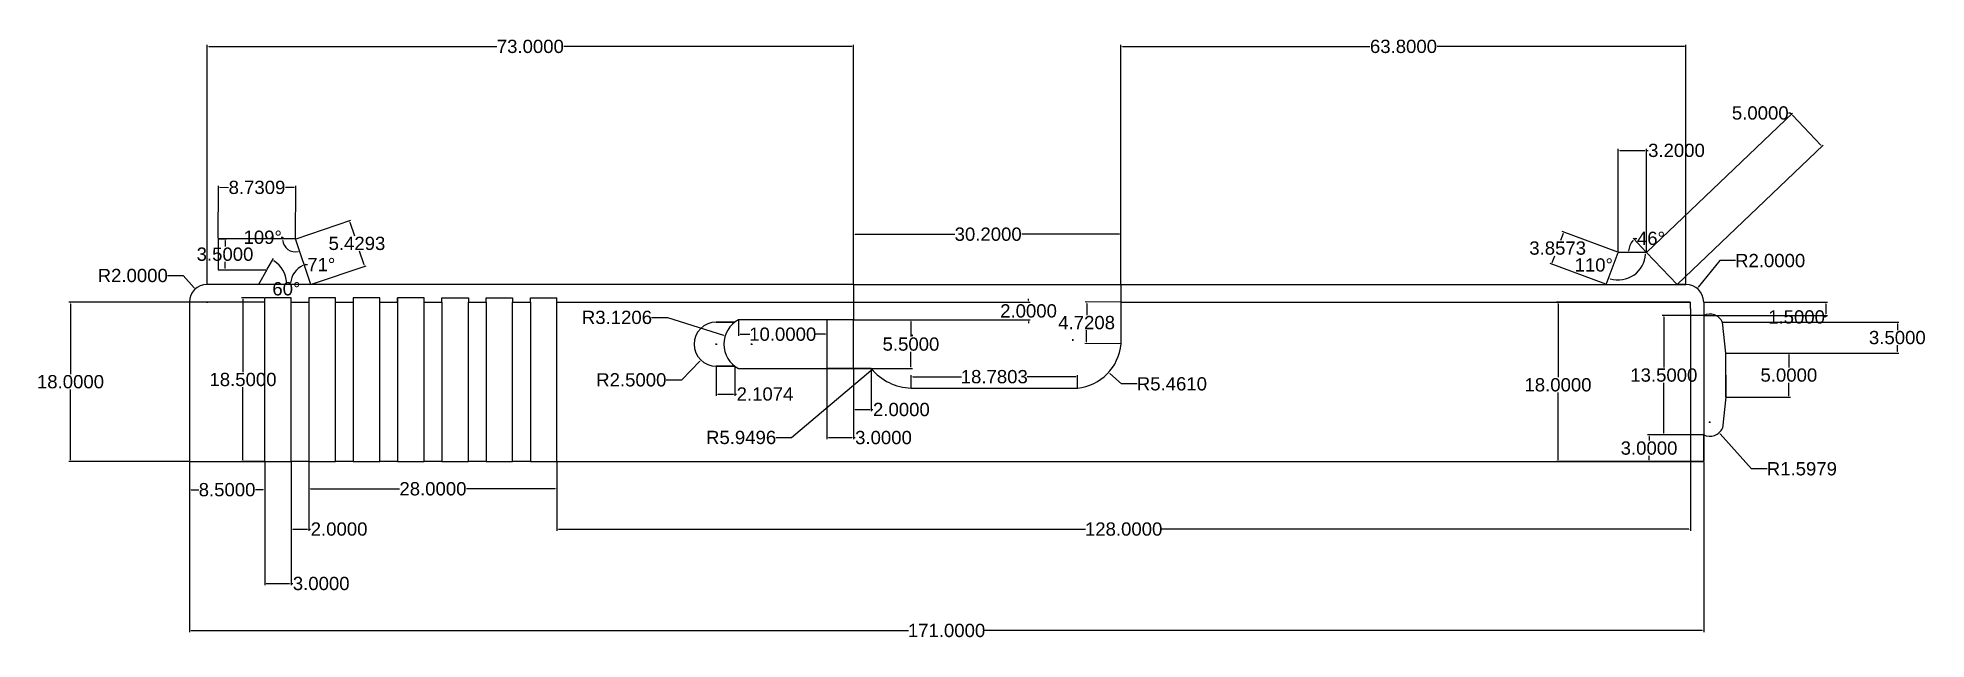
# Model space of a CAD drawing. Header units: inches. Extents: x 69 to 282, y 22 to 90.
import ezdxf

# ---------------------------------------------------------------- set-up
doc = ezdxf.new("R2010")
doc.units = ezdxf.units.IN
doc.header["$MEASUREMENT"] = 0
for name, color, linetype in [('Layer3', 160, 'Continuous'), ('Mesurements', 254, 'Continuous'), ('Slide', 150, 'Continuous')]:
    doc.layers.add(name, color=color, linetype=linetype)
doc.styles.get("Standard").update_dxf_attribs({"font": 'arial.ttf'})
doc.dimstyles.get("Standard").update_dxf_attribs({"dimtxt": 1.5, "dimasz": 0.18, "dimexe": 0.18, "dimexo": 0.0625, "dimgap": 0.09, "dimtad": 0, "dimtih": 1, "dimtoh": 1, "dimdec": 4, "dimzin": 0, "dimdsep": 46, "dimtxsty": 'Standard', "dimcen": 0.09, "dimadec": 0, "dimazin": 0, "dimtfac": 1, "dimtdec": 4, "dimtofl": 0, "dimtmove": 0, "dimatfit": 3, "dimfxl": 1, "dimtolj": 1, "dimtzin": 0, "dimarcsym": 0})

msp = doc.modelspace()

# ---------------------------------------------------------------- blocks, each defined once
blk = doc.blocks.new('*D46')
at = {"layer": 'Defpoints', "color": 0, "transparency": 16777216}
for p in [(86.21, 41.71), (257.21, 41.71), (257.21, 22.6)]:
    blk.add_point(p, dxfattribs=at)
at = {"layer": 'Mesurements', "color": 0, "lineweight": -2, "transparency": 16777216}
for p, q in [((86.21, 41.64), (86.21, 22.42)), ((257.21, 41.64), (257.21, 22.42)), ((86.39, 22.6), (167.42, 22.6)), ((257.03, 22.6), (176.01, 22.6))]:
    blk.add_line(p, q, dxfattribs=at)
at = {"layer": 'Mesurements', "color": 0, "transparency": 16777216}
for points in [[(86.39, 22.63), (86.39, 22.57), (86.21, 22.6)], [(257.03, 22.63), (257.03, 22.57), (257.21, 22.6)]]:
    blk.add_solid(points, dxfattribs=at)
at = {"layer": 'Mesurements', "color": 0, "transparency": 16777216, "insert": (171.71, 22.6), "char_height": 1.5, "attachment_point": 5}
blk.add_mtext('\\A1;171.0000', dxfattribs=at)
blk = doc.blocks.new('*D47')
at = {"layer": 'Defpoints', "color": 0, "transparency": 16777216}
for p in [(86.21, 59.71), (72.78, 41.71), (86.21, 41.71)]:
    blk.add_point(p, dxfattribs=at)
at = {"layer": 'Mesurements', "color": 0, "lineweight": -2, "transparency": 16777216}
for p, q in [((86.15, 59.71), (72.6, 59.71)), ((72.78, 59.53), (72.78, 51.56)), ((72.78, 41.89), (72.78, 49.85)), ((86.15, 41.71), (72.6, 41.71))]:
    blk.add_line(p, q, dxfattribs=at)
at = {"layer": 'Mesurements', "color": 0, "transparency": 16777216}
for points in [[(72.75, 59.53), (72.81, 59.53), (72.78, 59.71)], [(72.75, 41.89), (72.81, 41.89), (72.78, 41.71)]]:
    blk.add_solid(points, dxfattribs=at)
at = {"layer": 'Mesurements', "color": 0, "transparency": 16777216, "insert": (72.78, 50.71), "char_height": 1.5, "attachment_point": 5}
blk.add_mtext('\\A1;18.0000', dxfattribs=at)
blk = doc.blocks.new('*D48')
at = {"layer": 'Defpoints', "color": 0, "transparency": 16777216}
for p in [(94.71, 60.21), (92.26, 41.71), (94.71, 41.71)]:
    blk.add_point(p, dxfattribs=at)
at = {"layer": 'Mesurements', "color": 0, "lineweight": -2, "transparency": 16777216}
for p, q in [((94.65, 60.21), (92.08, 60.21)), ((92.26, 60.03), (92.26, 51.81)), ((92.26, 41.89), (92.26, 50.1)), ((94.65, 41.71), (92.08, 41.71))]:
    blk.add_line(p, q, dxfattribs=at)
at = {"layer": 'Mesurements', "color": 0, "transparency": 16777216}
for points in [[(92.23, 60.03), (92.29, 60.03), (92.26, 60.21)], [(92.23, 41.89), (92.29, 41.89), (92.26, 41.71)]]:
    blk.add_solid(points, dxfattribs=at)
at = {"layer": 'Mesurements', "color": 0, "transparency": 16777216, "insert": (92.26, 50.96), "char_height": 1.5, "attachment_point": 5}
blk.add_mtext('\\A1;18.5000', dxfattribs=at)
blk = doc.blocks.new('*D49')
at = {"layer": 'Defpoints', "color": 0, "transparency": 16777216}
for p in [(86.21, 41.71), (94.71, 41.71), (94.71, 38.51)]:
    blk.add_point(p, dxfattribs=at)
at = {"layer": 'Mesurements', "color": 0, "lineweight": -2, "transparency": 16777216}
for p, q in [((86.21, 41.64), (86.21, 38.33)), ((94.71, 41.64), (94.71, 38.33)), ((86.39, 38.51), (87.26, 38.51)), ((94.53, 38.51), (93.66, 38.51))]:
    blk.add_line(p, q, dxfattribs=at)
at = {"layer": 'Mesurements', "color": 0, "transparency": 16777216}
for points in [[(86.39, 38.54), (86.39, 38.48), (86.21, 38.51)], [(94.53, 38.54), (94.53, 38.48), (94.71, 38.51)]]:
    blk.add_solid(points, dxfattribs=at)
at = {"layer": 'Mesurements', "color": 0, "transparency": 16777216, "insert": (90.46, 38.51), "char_height": 1.5, "attachment_point": 5}
blk.add_mtext('\\A1;8.5000', dxfattribs=at)
blk = doc.blocks.new('*D50')
at = {"layer": 'Defpoints', "color": 0, "transparency": 16777216}
for p in [(94.71, 41.71), (97.71, 41.71), (97.71, 27.91)]:
    blk.add_point(p, dxfattribs=at)
at = {"layer": 'Mesurements', "color": 0, "lineweight": -2, "transparency": 16777216}
for p, q in [((94.71, 41.64), (94.71, 27.73)), ((97.71, 41.64), (97.71, 27.73)), ((94.89, 27.91), (97.53, 27.91)), ((97.71, 27.91), (97.89, 27.91))]:
    blk.add_line(p, q, dxfattribs=at)
at = {"layer": 'Mesurements', "color": 0, "transparency": 16777216}
for points in [[(94.89, 27.94), (94.89, 27.88), (94.71, 27.91)], [(97.53, 27.94), (97.53, 27.88), (97.71, 27.91)]]:
    blk.add_solid(points, dxfattribs=at)
at = {"layer": 'Mesurements', "color": 0, "transparency": 16777216, "insert": (101.09, 27.91), "char_height": 1.5, "attachment_point": 5}
blk.add_mtext('\\A1;3.0000', dxfattribs=at)
blk = doc.blocks.new('*D51')
at = {"layer": 'Defpoints', "color": 0, "transparency": 16777216}
for p in [(97.71, 41.71), (99.71, 41.71), (99.71, 34.06)]:
    blk.add_point(p, dxfattribs=at)
at = {"layer": 'Mesurements', "color": 0, "lineweight": -2, "transparency": 16777216}
for p, q in [((97.71, 41.64), (97.71, 33.88)), ((99.71, 41.64), (99.71, 33.88)), ((97.89, 34.06), (99.53, 34.06)), ((99.71, 34.06), (99.89, 34.06))]:
    blk.add_line(p, q, dxfattribs=at)
at = {"layer": 'Mesurements', "color": 0, "transparency": 16777216}
for points in [[(97.89, 34.09), (97.89, 34.03), (97.71, 34.06)], [(99.53, 34.09), (99.53, 34.03), (99.71, 34.06)]]:
    blk.add_solid(points, dxfattribs=at)
at = {"layer": 'Mesurements', "color": 0, "transparency": 16777216, "insert": (103.11, 34.06), "char_height": 1.5, "attachment_point": 5}
blk.add_mtext('\\A1;2.0000', dxfattribs=at)
blk = doc.blocks.new('*D52')
at = {"layer": 'Defpoints', "color": 0, "transparency": 16777216}
for p in [(99.71, 41.71), (127.71, 41.71), (127.71, 38.61)]:
    blk.add_point(p, dxfattribs=at)
at = {"layer": 'Mesurements', "color": 0, "lineweight": -2, "transparency": 16777216}
for p, q in [((99.71, 41.64), (99.71, 38.43)), ((127.71, 41.64), (127.71, 38.43)), ((99.89, 38.61), (109.92, 38.61)), ((127.53, 38.61), (117.51, 38.61))]:
    blk.add_line(p, q, dxfattribs=at)
at = {"layer": 'Mesurements', "color": 0, "transparency": 16777216}
for points in [[(99.89, 38.64), (99.89, 38.58), (99.71, 38.61)], [(127.53, 38.64), (127.53, 38.58), (127.71, 38.61)]]:
    blk.add_solid(points, dxfattribs=at)
at = {"layer": 'Mesurements', "color": 0, "transparency": 16777216, "insert": (113.71, 38.61), "char_height": 1.5, "attachment_point": 5}
blk.add_mtext('\\A1;28.0000', dxfattribs=at)
blk = doc.blocks.new('*D53')
at = {"layer": 'Defpoints', "color": 0, "transparency": 16777216}
for p in [(127.71, 41.71), (255.71, 41.71), (255.71, 34.06)]:
    blk.add_point(p, dxfattribs=at)
at = {"layer": 'Mesurements', "color": 0, "lineweight": -2, "transparency": 16777216}
for p, q in [((127.71, 41.64), (127.71, 33.88)), ((255.71, 41.64), (255.71, 33.88)), ((127.89, 34.06), (187.42, 34.06)), ((255.53, 34.06), (196.01, 34.06))]:
    blk.add_line(p, q, dxfattribs=at)
at = {"layer": 'Mesurements', "color": 0, "transparency": 16777216}
for points in [[(127.89, 34.09), (127.89, 34.03), (127.71, 34.06)], [(255.53, 34.09), (255.53, 34.03), (255.71, 34.06)]]:
    blk.add_solid(points, dxfattribs=at)
at = {"layer": 'Mesurements', "color": 0, "transparency": 16777216, "insert": (191.71, 34.06), "char_height": 1.5, "attachment_point": 5}
blk.add_mtext('\\A1;128.0000', dxfattribs=at)
blk = doc.blocks.new('*D54')
at = {"layer": 'Defpoints', "color": 0, "transparency": 16777216}
for p in [(86.87, 61.19), (88.21, 59.71)]:
    blk.add_point(p, dxfattribs=at)
at = {"layer": 'Mesurements', "color": 0, "lineweight": -2, "transparency": 16777216}
for p, q in [((83.73, 62.71), (85.51, 62.71)), ((85.51, 62.71), (86.75, 61.33)), ((88.21, 59.62), (88.21, 59.8)), ((88.12, 59.71), (88.3, 59.71))]:
    blk.add_line(p, q, dxfattribs=at)
at = {"layer": 'Mesurements', "color": 0, "transparency": 16777216}
blk.add_solid([(86.78, 61.35), (86.73, 61.31), (86.87, 61.19)], dxfattribs=at)
at = {"layer": 'Mesurements', "color": 0, "transparency": 16777216, "insert": (79.81, 62.71), "char_height": 1.5, "attachment_point": 5}
blk.add_mtext('\\A1;R2.0000', dxfattribs=at)
blk = doc.blocks.new('*D45')
at = {"layer": 'Defpoints', "color": 0, "transparency": 16777216}
for p in [(256.47, 61.26), (255.21, 59.71)]:
    blk.add_point(p, dxfattribs=at)
at = {"layer": 'Mesurements', "color": 0, "lineweight": -2, "transparency": 16777216}
for p, q in [((259.03, 64.4), (256.59, 61.4)), ((260.81, 64.4), (259.03, 64.4)), ((255.21, 59.62), (255.21, 59.8)), ((255.12, 59.71), (255.3, 59.71))]:
    blk.add_line(p, q, dxfattribs=at)
at = {"layer": 'Mesurements', "color": 0, "transparency": 16777216}
blk.add_solid([(256.56, 61.42), (256.61, 61.38), (256.47, 61.26)], dxfattribs=at)
at = {"layer": 'Mesurements', "color": 0, "transparency": 16777216, "insert": (264.72, 64.4), "char_height": 1.5, "attachment_point": 5}
blk.add_mtext('\\A1;R2.0000', dxfattribs=at)
blk = doc.blocks.new('*D55')
at = {"layer": 'Defpoints', "color": 0, "transparency": 16777216}
for p in [(259.34, 57.44), (259.71, 53.96), (279.08, 53.96)]:
    blk.add_point(p, dxfattribs=at)
at = {"layer": 'Mesurements', "color": 0, "lineweight": -2, "transparency": 16777216}
for p, q in [((259.4, 57.44), (279.26, 57.44)), ((279.08, 57.26), (279.08, 56.55)), ((259.77, 53.96), (279.26, 53.96)), ((279.08, 54.14), (279.08, 54.84))]:
    blk.add_line(p, q, dxfattribs=at)
at = {"layer": 'Mesurements', "color": 0, "transparency": 16777216}
for points in [[(279.05, 57.26), (279.11, 57.26), (279.08, 57.44)], [(279.05, 54.14), (279.11, 54.14), (279.08, 53.96)]]:
    blk.add_solid(points, dxfattribs=at)
at = {"layer": 'Mesurements', "color": 0, "transparency": 16777216, "insert": (279.08, 55.7), "char_height": 1.5, "width": 6.5198, "attachment_point": 5}
blk.add_mtext('\\A1;3.5000', dxfattribs=at)
blk = doc.blocks.new('*D56')
at = {"layer": 'Defpoints', "color": 0, "transparency": 16777216}
for p in [(259.71, 53.96), (266.83, 53.96), (259.71, 48.96)]:
    blk.add_point(p, dxfattribs=at)
at = {"layer": 'Mesurements', "color": 0, "lineweight": -2, "transparency": 16777216}
for p, q in [((259.77, 53.96), (267.01, 53.96)), ((266.83, 53.78), (266.83, 52.31)), ((266.83, 49.14), (266.83, 50.6)), ((259.77, 48.96), (267.01, 48.96))]:
    blk.add_line(p, q, dxfattribs=at)
at = {"layer": 'Mesurements', "color": 0, "transparency": 16777216}
for points in [[(266.8, 53.78), (266.86, 53.78), (266.83, 53.96)], [(266.8, 49.14), (266.86, 49.14), (266.83, 48.96)]]:
    blk.add_solid(points, dxfattribs=at)
at = {"layer": 'Mesurements', "color": 0, "transparency": 16777216, "insert": (266.83, 51.46), "char_height": 1.5, "attachment_point": 5}
blk.add_mtext('\\A1;5.0000', dxfattribs=at)
blk = doc.blocks.new('*D57')
at = {"layer": 'Defpoints', "color": 0, "transparency": 16777216}
for p in [(257.89, 46.15), (258.96, 44.96)]:
    blk.add_point(p, dxfattribs=at)
at = {"layer": 'Mesurements', "color": 0, "lineweight": -2, "transparency": 16777216}
for p, q in [((257.8, 46.15), (257.98, 46.15)), ((257.89, 46.06), (257.89, 46.24)), ((262.6, 40.87), (259.08, 44.82)), ((264.38, 40.87), (262.6, 40.87))]:
    blk.add_line(p, q, dxfattribs=at)
at = {"layer": 'Mesurements', "color": 0, "transparency": 16777216}
blk.add_solid([(259.1, 44.84), (259.05, 44.8), (258.96, 44.96)], dxfattribs=at)
at = {"layer": 'Mesurements', "color": 0, "transparency": 16777216, "insert": (268.3, 40.87), "char_height": 1.5, "attachment_point": 5}
blk.add_mtext('\\A1;R1.5979', dxfattribs=at)
blk = doc.blocks.new('*D58')
at = {"layer": 'Defpoints', "color": 0, "transparency": 16777216}
for p in [(161.21, 88.6), (88.21, 61.71), (161.21, 61.71)]:
    blk.add_point(p, dxfattribs=at)
at = {"layer": 'Mesurements', "color": 0, "lineweight": -2, "transparency": 16777216}
for p, q in [((88.21, 61.77), (88.21, 88.78)), ((88.39, 88.6), (120.93, 88.6)), ((161.03, 88.6), (128.49, 88.6)), ((161.21, 61.77), (161.21, 88.78))]:
    blk.add_line(p, q, dxfattribs=at)
at = {"layer": 'Mesurements', "color": 0, "transparency": 16777216}
for points in [[(88.39, 88.63), (88.39, 88.57), (88.21, 88.6)], [(161.03, 88.63), (161.03, 88.57), (161.21, 88.6)]]:
    blk.add_solid(points, dxfattribs=at)
at = {"layer": 'Mesurements', "color": 0, "transparency": 16777216, "insert": (124.71, 88.6), "char_height": 1.5, "attachment_point": 5}
blk.add_mtext('\\A1;73.0000', dxfattribs=at)
blk = doc.blocks.new('*D59')
at = {"layer": 'Defpoints', "color": 0, "transparency": 16777216}
for p in [(191.41, 67.38), (161.21, 61.71), (191.41, 61.71)]:
    blk.add_point(p, dxfattribs=at)
at = {"layer": 'Mesurements', "color": 0, "lineweight": -2, "transparency": 16777216}
for p, q in [((161.21, 61.77), (161.21, 67.56)), ((161.39, 67.38), (172.63, 67.38)), ((191.23, 67.38), (180.2, 67.38)), ((191.41, 61.77), (191.41, 67.56))]:
    blk.add_line(p, q, dxfattribs=at)
at = {"layer": 'Mesurements', "color": 0, "transparency": 16777216}
for points in [[(161.39, 67.41), (161.39, 67.35), (161.21, 67.38)], [(191.23, 67.41), (191.23, 67.35), (191.41, 67.38)]]:
    blk.add_solid(points, dxfattribs=at)
at = {"layer": 'Mesurements', "color": 0, "transparency": 16777216, "insert": (176.41, 67.38), "char_height": 1.5, "attachment_point": 5}
blk.add_mtext('\\A1;30.2000', dxfattribs=at)
blk = doc.blocks.new('*D60')
at = {"layer": 'Defpoints', "color": 0, "transparency": 16777216}
for p in [(255.21, 88.6), (191.41, 61.71), (255.21, 61.71)]:
    blk.add_point(p, dxfattribs=at)
at = {"layer": 'Mesurements', "color": 0, "lineweight": -2, "transparency": 16777216}
for p, q in [((191.41, 61.77), (191.41, 88.78)), ((191.59, 88.6), (219.52, 88.6)), ((255.03, 88.6), (227.1, 88.6)), ((255.21, 61.77), (255.21, 88.78))]:
    blk.add_line(p, q, dxfattribs=at)
at = {"layer": 'Mesurements', "color": 0, "transparency": 16777216}
for points in [[(191.59, 88.63), (191.59, 88.57), (191.41, 88.6)], [(255.03, 88.63), (255.03, 88.57), (255.21, 88.6)]]:
    blk.add_solid(points, dxfattribs=at)
at = {"layer": 'Mesurements', "color": 0, "transparency": 16777216, "insert": (223.31, 88.6), "char_height": 1.5, "attachment_point": 5}
blk.add_mtext('\\A1;63.8000', dxfattribs=at)
blk = doc.blocks.new('*D61')
at = {"layer": 'Defpoints', "color": 0, "transparency": 16777216}
for p in [(267.11, 80.95), (250.76, 65.32), (254.21, 61.71)]:
    blk.add_point(p, dxfattribs=at)
at = {"layer": 'Mesurements', "color": 0, "lineweight": -2, "transparency": 16777216}
for p, q in [((250.8, 65.36), (267.24, 81.07)), ((266.98, 81.08), (266.8, 81.08)), ((267.11, 80.95), (266.98, 81.08)), ((270.44, 77.46), (267.23, 80.82)), ((254.26, 61.75), (270.69, 77.46))]:
    blk.add_line(p, q, dxfattribs=at)
at = {"layer": 'Mesurements', "color": 0, "transparency": 16777216}
for points in [[(267.26, 80.84), (267.21, 80.8), (267.11, 80.95)], [(270.46, 77.48), (270.42, 77.44), (270.56, 77.33)]]:
    blk.add_solid(points, dxfattribs=at)
at = {"layer": 'Mesurements', "color": 0, "transparency": 16777216, "insert": (263.6, 81.08), "char_height": 1.5, "attachment_point": 5}
blk.add_mtext('\\A1;5.0000', dxfattribs=at)
blk = doc.blocks.new('*D62')
at = {"layer": 'Defpoints', "color": 0, "transparency": 16777216}
for p in [(250.76, 76.85), (247.56, 65.32), (250.76, 65.32)]:
    blk.add_point(p, dxfattribs=at)
at = {"layer": 'Mesurements', "color": 0, "lineweight": -2, "transparency": 16777216}
for p, q in [((247.56, 65.38), (247.56, 77.03)), ((247.74, 76.85), (250.58, 76.85)), ((250.76, 65.38), (250.76, 77.03)), ((250.76, 76.85), (250.94, 76.85))]:
    blk.add_line(p, q, dxfattribs=at)
at = {"layer": 'Mesurements', "color": 0, "transparency": 16777216}
for points in [[(247.74, 76.88), (247.74, 76.82), (247.56, 76.85)], [(250.58, 76.88), (250.58, 76.82), (250.76, 76.85)]]:
    blk.add_solid(points, dxfattribs=at)
at = {"layer": 'Mesurements', "color": 0, "transparency": 16777216, "insert": (254.14, 76.85), "char_height": 1.5, "attachment_point": 5}
blk.add_mtext('\\A1;3.2000', dxfattribs=at)
blk = doc.blocks.new('*D63')
at = {"layer": 'Defpoints', "color": 0, "transparency": 16777216}
for p in [(240.05, 64), (247.56, 65.32), (246.21, 61.71)]:
    blk.add_point(p, dxfattribs=at)
at = {"layer": 'Mesurements', "color": 0, "lineweight": -2, "transparency": 16777216}
for p, q in [((241.33, 67.45), (241.04, 66.67)), ((247.5, 65.34), (241.22, 67.68)), ((246.15, 61.73), (239.88, 64.06)), ((240.11, 64.17), (240.4, 64.95))]:
    blk.add_line(p, q, dxfattribs=at)
at = {"layer": 'Mesurements', "color": 0, "transparency": 16777216}
for points in [[(241.3, 67.46), (241.36, 67.44), (241.39, 67.62)], [(240.08, 64.18), (240.14, 64.16), (240.05, 64)]]:
    blk.add_solid(points, dxfattribs=at)
at = {"layer": 'Mesurements', "color": 0, "transparency": 16777216, "insert": (240.72, 65.81), "char_height": 1.5, "attachment_point": 5}
blk.add_mtext('\\A1;3.8573', dxfattribs=at)
blk = doc.blocks.new('*D64')
at = {"layer": 'Defpoints', "color": 0, "transparency": 16777216}
for p in [(89.46, 66.87), (89.46, 63.37), (90.23, 63.37)]:
    blk.add_point(p, dxfattribs=at)
at = {"layer": 'Mesurements', "color": 0, "lineweight": -2, "transparency": 16777216}
for p, q in [((89.52, 66.87), (90.41, 66.87)), ((90.23, 66.69), (90.23, 65.98)), ((90.23, 63.55), (90.23, 64.26)), ((89.52, 63.37), (90.41, 63.37))]:
    blk.add_line(p, q, dxfattribs=at)
at = {"layer": 'Mesurements', "color": 0, "transparency": 16777216}
for points in [[(90.2, 66.69), (90.26, 66.69), (90.23, 66.87)], [(90.2, 63.55), (90.26, 63.55), (90.23, 63.37)]]:
    blk.add_solid(points, dxfattribs=at)
at = {"layer": 'Mesurements', "color": 0, "transparency": 16777216, "insert": (90.23, 65.12), "char_height": 1.5, "attachment_point": 5}
blk.add_mtext('\\A1;3.5000', dxfattribs=at)
blk = doc.blocks.new('*D65')
at = {"layer": 'Defpoints', "color": 0, "transparency": 16777216}
for p in [(98.21, 72.66), (89.46, 66.87), (98.19, 66.85)]:
    blk.add_point(p, dxfattribs=at)
at = {"layer": 'Mesurements', "color": 0, "lineweight": -2, "transparency": 16777216}
for p, q in [((89.46, 66.93), (89.48, 72.87)), ((89.66, 72.69), (90.64, 72.68)), ((98.03, 72.66), (97.05, 72.67)), ((98.19, 66.91), (98.21, 72.84))]:
    blk.add_line(p, q, dxfattribs=at)
at = {"layer": 'Mesurements', "color": 0, "transparency": 16777216}
for points in [[(89.66, 72.72), (89.66, 72.66), (89.48, 72.69)], [(98.03, 72.69), (98.03, 72.63), (98.21, 72.66)]]:
    blk.add_solid(points, dxfattribs=at)
at = {"layer": 'Mesurements', "color": 0, "transparency": 16777216, "insert": (93.84, 72.67), "char_height": 1.5, "attachment_point": 5}
blk.add_mtext('\\A1;8.7309', dxfattribs=at)
blk = doc.blocks.new('*D66')
at = {"layer": 'Defpoints', "color": 0, "transparency": 16777216}
for p in [(104.26, 68.91), (98.19, 66.85), (99.94, 61.71)]:
    blk.add_point(p, dxfattribs=at)
at = {"layer": 'Mesurements', "color": 0, "lineweight": -2, "transparency": 16777216}
for p, q in [((98.25, 66.87), (104.43, 68.96)), ((104.31, 68.74), (104.84, 67.19)), ((105.94, 63.94), (105.42, 65.48)), ((100, 61.73), (106.17, 63.82))]:
    blk.add_line(p, q, dxfattribs=at)
at = {"layer": 'Mesurements', "color": 0, "transparency": 16777216}
for points in [[(104.34, 68.75), (104.29, 68.73), (104.26, 68.91)], [(105.97, 63.95), (105.92, 63.93), (106, 63.77)]]:
    blk.add_solid(points, dxfattribs=at)
at = {"layer": 'Mesurements', "color": 0, "transparency": 16777216, "insert": (105.13, 66.34), "char_height": 1.5, "attachment_point": 5}
blk.add_mtext('\\A1;5.4293', dxfattribs=at)
blk = doc.blocks.new('*D67')
at = {"layer": 'Defpoints', "color": 0, "transparency": 16777216}
for p in [(148.21, 57.71), (158.21, 57.71), (148.21, 56.08)]:
    blk.add_point(p, dxfattribs=at)
at = {"layer": 'Mesurements', "color": 0, "lineweight": -2, "transparency": 16777216}
for p, q in [((148.21, 57.64), (148.21, 55.9)), ((158.21, 57.64), (158.21, 55.9)), ((148.39, 56.08), (149.5, 56.08)), ((158.03, 56.08), (156.92, 56.08))]:
    blk.add_line(p, q, dxfattribs=at)
at = {"layer": 'Mesurements', "color": 0, "transparency": 16777216}
for points in [[(148.39, 56.11), (148.39, 56.05), (148.21, 56.08)], [(158.03, 56.11), (158.03, 56.05), (158.21, 56.08)]]:
    blk.add_solid(points, dxfattribs=at)
at = {"layer": 'Mesurements', "color": 0, "transparency": 16777216, "insert": (153.21, 56.08), "char_height": 1.5, "attachment_point": 5}
blk.add_mtext('\\A1;10.0000', dxfattribs=at)
blk = doc.blocks.new('*D68')
at = {"layer": 'Defpoints', "color": 0, "transparency": 16777216}
for p in [(158.21, 52.21), (161.21, 52.21), (161.21, 44.4)]:
    blk.add_point(p, dxfattribs=at)
at = {"layer": 'Mesurements', "color": 0, "lineweight": -2, "transparency": 16777216}
for p, q in [((158.21, 52.14), (158.21, 44.22)), ((161.21, 52.14), (161.21, 44.22)), ((158.39, 44.4), (161.03, 44.4)), ((161.21, 44.4), (161.39, 44.4))]:
    blk.add_line(p, q, dxfattribs=at)
at = {"layer": 'Mesurements', "color": 0, "transparency": 16777216}
for points in [[(158.39, 44.43), (158.39, 44.37), (158.21, 44.4)], [(161.03, 44.43), (161.03, 44.37), (161.21, 44.4)]]:
    blk.add_solid(points, dxfattribs=at)
at = {"layer": 'Mesurements', "color": 0, "transparency": 16777216, "insert": (164.59, 44.4), "char_height": 1.5, "attachment_point": 5}
blk.add_mtext('\\A1;3.0000', dxfattribs=at)
blk = doc.blocks.new('*D69')
at = {"layer": 'Defpoints', "color": 0, "transparency": 16777216}
for p in [(146.71, 55.9), (149.69, 54.96)]:
    blk.add_point(p, dxfattribs=at)
at = {"layer": 'Mesurements', "color": 0, "lineweight": -2, "transparency": 16777216}
for p, q in [((138.41, 57.98), (140.19, 57.98)), ((140.19, 57.98), (146.54, 55.96)), ((149.6, 54.96), (149.78, 54.96)), ((149.69, 54.87), (149.69, 55.05))]:
    blk.add_line(p, q, dxfattribs=at)
at = {"layer": 'Mesurements', "color": 0, "transparency": 16777216}
blk.add_solid([(146.55, 55.99), (146.53, 55.93), (146.71, 55.9)], dxfattribs=at)
at = {"layer": 'Mesurements', "color": 0, "transparency": 16777216, "insert": (134.49, 57.98), "char_height": 1.5, "attachment_point": 5}
blk.add_mtext('\\A1;R3.1206', dxfattribs=at)
blk = doc.blocks.new('*D70')
at = {"layer": 'Defpoints', "color": 0, "transparency": 16777216}
for p in [(145.71, 54.96), (143.97, 53.16)]:
    blk.add_point(p, dxfattribs=at)
at = {"layer": 'Mesurements', "color": 0, "lineweight": -2, "transparency": 16777216}
for p, q in [((145.62, 54.96), (145.8, 54.96)), ((145.71, 54.87), (145.71, 55.05)), ((141.81, 50.92), (143.85, 53.03)), ((140.03, 50.92), (141.81, 50.92))]:
    blk.add_line(p, q, dxfattribs=at)
at = {"layer": 'Mesurements', "color": 0, "transparency": 16777216}
blk.add_solid([(143.83, 53.05), (143.87, 53.01), (143.97, 53.16)], dxfattribs=at)
at = {"layer": 'Mesurements', "color": 0, "transparency": 16777216, "insert": (136.11, 50.92), "char_height": 1.5, "attachment_point": 5}
blk.add_mtext('\\A1;R2.5000', dxfattribs=at)
blk = doc.blocks.new('*D71')
at = {"layer": 'Defpoints', "color": 0, "transparency": 16777216}
for p in [(145.71, 52.46), (147.82, 52.46), (147.82, 49.32)]:
    blk.add_point(p, dxfattribs=at)
at = {"layer": 'Mesurements', "color": 0, "lineweight": -2, "transparency": 16777216}
for p, q in [((145.71, 52.39), (145.71, 49.14)), ((147.82, 52.39), (147.82, 49.14)), ((145.89, 49.32), (147.64, 49.32)), ((147.82, 49.32), (148, 49.32))]:
    blk.add_line(p, q, dxfattribs=at)
at = {"layer": 'Mesurements', "color": 0, "transparency": 16777216}
for points in [[(145.89, 49.35), (145.89, 49.29), (145.71, 49.32)], [(147.64, 49.35), (147.64, 49.29), (147.82, 49.32)]]:
    blk.add_solid(points, dxfattribs=at)
at = {"layer": 'Mesurements', "color": 0, "transparency": 16777216, "insert": (151.21, 49.32), "char_height": 1.5, "attachment_point": 5}
blk.add_mtext('\\A1;2.1074', dxfattribs=at)
blk = doc.blocks.new('*D72')
at = {"layer": 'Defpoints', "color": 0, "transparency": 16777216}
for p in [(161.21, 57.71), (161.21, 52.21), (167.69, 52.21)]:
    blk.add_point(p, dxfattribs=at)
at = {"layer": 'Mesurements', "color": 0, "lineweight": -2, "transparency": 16777216}
for p, q in [((161.27, 57.71), (167.87, 57.71)), ((167.69, 57.53), (167.69, 55.81)), ((167.69, 52.39), (167.69, 54.1)), ((161.27, 52.21), (167.87, 52.21))]:
    blk.add_line(p, q, dxfattribs=at)
at = {"layer": 'Mesurements', "color": 0, "transparency": 16777216}
for points in [[(167.66, 57.53), (167.72, 57.53), (167.69, 57.71)], [(167.66, 52.39), (167.72, 52.39), (167.69, 52.21)]]:
    blk.add_solid(points, dxfattribs=at)
at = {"layer": 'Mesurements', "color": 0, "transparency": 16777216, "insert": (167.69, 54.96), "char_height": 1.5, "attachment_point": 5}
blk.add_mtext('\\A1;5.5000', dxfattribs=at)
blk = doc.blocks.new('*D73')
at = {"layer": 'Defpoints', "color": 0, "transparency": 16777216}
for p in [(161.21, 52.21), (163.21, 52.21), (163.21, 47.57)]:
    blk.add_point(p, dxfattribs=at)
at = {"layer": 'Mesurements', "color": 0, "lineweight": -2, "transparency": 16777216}
for p, q in [((161.21, 52.14), (161.21, 47.39)), ((163.21, 52.14), (163.21, 47.39)), ((161.39, 47.57), (163.03, 47.57)), ((163.21, 47.57), (163.39, 47.57))]:
    blk.add_line(p, q, dxfattribs=at)
at = {"layer": 'Mesurements', "color": 0, "transparency": 16777216}
for points in [[(161.39, 47.6), (161.39, 47.54), (161.21, 47.57)], [(163.03, 47.6), (163.03, 47.54), (163.21, 47.57)]]:
    blk.add_solid(points, dxfattribs=at)
at = {"layer": 'Mesurements', "color": 0, "transparency": 16777216, "insert": (166.61, 47.57), "char_height": 1.5, "attachment_point": 5}
blk.add_mtext('\\A1;2.0000', dxfattribs=at)
blk = doc.blocks.new('*D74')
at = {"layer": 'Defpoints', "color": 0, "transparency": 16777216}
for p in [(167.83, 55.95), (163.29, 52.11)]:
    blk.add_point(p, dxfattribs=at)
at = {"layer": 'Mesurements', "color": 0, "lineweight": -2, "transparency": 16777216}
for p, q in [((167.74, 55.95), (167.92, 55.95)), ((167.83, 55.86), (167.83, 56.04)), ((154.21, 44.41), (163.15, 51.99)), ((152.43, 44.41), (154.21, 44.41))]:
    blk.add_line(p, q, dxfattribs=at)
at = {"layer": 'Mesurements', "color": 0, "transparency": 16777216}
blk.add_solid([(163.14, 52.02), (163.17, 51.97), (163.29, 52.11)], dxfattribs=at)
at = {"layer": 'Mesurements', "color": 0, "transparency": 16777216, "insert": (148.51, 44.41), "char_height": 1.5, "attachment_point": 5}
blk.add_mtext('\\A1;R5.9496', dxfattribs=at)
blk = doc.blocks.new('*D75')
at = {"layer": 'Defpoints', "color": 0, "transparency": 16777216}
for p in [(186.49, 51.28), (167.71, 50.01), (186.49, 50.01)]:
    blk.add_point(p, dxfattribs=at)
at = {"layer": 'Mesurements', "color": 0, "lineweight": -2, "transparency": 16777216}
for p, q in [((167.71, 50.07), (167.71, 51.46)), ((167.89, 51.28), (173.39, 51.28)), ((186.31, 51.28), (180.82, 51.28)), ((186.49, 50.07), (186.49, 51.46))]:
    blk.add_line(p, q, dxfattribs=at)
at = {"layer": 'Mesurements', "color": 0, "transparency": 16777216}
for points in [[(167.89, 51.31), (167.89, 51.25), (167.71, 51.28)], [(186.31, 51.31), (186.31, 51.25), (186.49, 51.28)]]:
    blk.add_solid(points, dxfattribs=at)
at = {"layer": 'Mesurements', "color": 0, "transparency": 16777216, "insert": (177.1, 51.28), "char_height": 1.5, "attachment_point": 5}
blk.add_mtext('\\A1;18.7803', dxfattribs=at)
blk = doc.blocks.new('*D76')
at = {"layer": 'Defpoints', "color": 0, "transparency": 16777216}
for p in [(185.97, 55.44), (190.02, 51.78)]:
    blk.add_point(p, dxfattribs=at)
at = {"layer": 'Mesurements', "color": 0, "lineweight": -2, "transparency": 16777216}
for p, q in [((185.97, 55.35), (185.97, 55.53)), ((185.88, 55.44), (186.06, 55.44)), ((191.47, 50.47), (190.15, 51.66)), ((193.24, 50.47), (191.47, 50.47))]:
    blk.add_line(p, q, dxfattribs=at)
at = {"layer": 'Mesurements', "color": 0, "transparency": 16777216}
blk.add_solid([(190.17, 51.68), (190.13, 51.64), (190.02, 51.78)], dxfattribs=at)
at = {"layer": 'Mesurements', "color": 0, "transparency": 16777216, "insert": (197.16, 50.47), "char_height": 1.5, "attachment_point": 5}
blk.add_mtext('\\A1;R5.4610', dxfattribs=at)
blk = doc.blocks.new('*D77')
at = {"layer": 'Defpoints', "color": 0, "transparency": 16777216}
for p in [(191.47, 59.71), (187.5, 55.03), (191.41, 54.99)]:
    blk.add_point(p, dxfattribs=at)
at = {"layer": 'Mesurements', "color": 0, "lineweight": -2, "transparency": 16777216}
for p, q in [((191.41, 59.71), (187.37, 59.76)), ((187.55, 59.57), (187.54, 58.25)), ((187.5, 55.21), (187.52, 56.54)), ((191.35, 54.99), (187.32, 55.03))]:
    blk.add_line(p, q, dxfattribs=at)
at = {"layer": 'Mesurements', "color": 0, "transparency": 16777216}
for points in [[(187.52, 59.57), (187.58, 59.57), (187.55, 59.75)], [(187.47, 55.21), (187.53, 55.21), (187.5, 55.03)]]:
    blk.add_solid(points, dxfattribs=at)
at = {"layer": 'Mesurements', "color": 0, "transparency": 16777216, "insert": (187.53, 57.39), "char_height": 1.5, "attachment_point": 5}
blk.add_mtext('\\A1;4.7208', dxfattribs=at)
blk = doc.blocks.new('*D78')
at = {"layer": 'Defpoints', "color": 0, "transparency": 16777216}
for p in [(255.71, 59.71), (240.76, 41.71), (255.71, 41.71)]:
    blk.add_point(p, dxfattribs=at)
at = {"layer": 'Mesurements', "color": 0, "lineweight": -2, "transparency": 16777216}
for p, q in [((255.65, 59.71), (240.58, 59.71)), ((240.76, 59.53), (240.76, 51.22)), ((240.76, 41.89), (240.76, 49.51)), ((255.65, 41.71), (240.58, 41.71))]:
    blk.add_line(p, q, dxfattribs=at)
at = {"layer": 'Mesurements', "color": 0, "transparency": 16777216}
for points in [[(240.73, 59.53), (240.79, 59.53), (240.76, 59.71)], [(240.73, 41.89), (240.79, 41.89), (240.76, 41.71)]]:
    blk.add_solid(points, dxfattribs=at)
at = {"layer": 'Mesurements', "color": 0, "transparency": 16777216, "insert": (240.76, 50.36), "char_height": 1.5, "attachment_point": 5}
blk.add_mtext('\\A1;18.0000', dxfattribs=at)
blk = doc.blocks.new('*D79')
at = {"layer": 'Defpoints', "color": 0, "transparency": 16777216}
for p in [(257.21, 44.71), (251.04, 41.71), (257.21, 41.71)]:
    blk.add_point(p, dxfattribs=at)
at = {"layer": 'Mesurements', "color": 0, "lineweight": -2, "transparency": 16777216}
for p, q in [((257.15, 44.71), (250.86, 44.71)), ((251.04, 44.53), (251.04, 44.06)), ((257.15, 41.71), (250.86, 41.71)), ((251.04, 41.89), (251.04, 42.35))]:
    blk.add_line(p, q, dxfattribs=at)
at = {"layer": 'Mesurements', "color": 0, "transparency": 16777216}
for points in [[(251.01, 44.53), (251.07, 44.53), (251.04, 44.71)], [(251.01, 41.89), (251.07, 41.89), (251.04, 41.71)]]:
    blk.add_solid(points, dxfattribs=at)
at = {"layer": 'Mesurements', "color": 0, "transparency": 16777216, "insert": (251.04, 43.21), "char_height": 1.5, "attachment_point": 5}
blk.add_mtext('\\A1;3.0000', dxfattribs=at)
blk = doc.blocks.new('*D80')
at = {"layer": 'Defpoints', "color": 0, "transparency": 16777216}
for p in [(257.21, 59.71), (257.21, 58.21), (271.01, 58.21)]:
    blk.add_point(p, dxfattribs=at)
at = {"layer": 'Mesurements', "color": 0, "lineweight": -2, "transparency": 16777216}
for p, q in [((257.27, 59.71), (271.19, 59.71)), ((257.27, 58.21), (271.19, 58.21)), ((271.01, 58.03), (270.83, 58.03)), ((271.01, 59.53), (271.01, 58.39)), ((271.01, 58.21), (271.01, 58.03))]:
    blk.add_line(p, q, dxfattribs=at)
at = {"layer": 'Mesurements', "color": 0, "transparency": 16777216}
for points in [[(270.98, 59.53), (271.04, 59.53), (271.01, 59.71)], [(270.98, 58.39), (271.04, 58.39), (271.01, 58.21)]]:
    blk.add_solid(points, dxfattribs=at)
at = {"layer": 'Mesurements', "color": 0, "transparency": 16777216, "insert": (267.7, 58.03), "char_height": 1.5, "attachment_point": 5}
blk.add_mtext('\\A1;1.5000', dxfattribs=at)
blk = doc.blocks.new('*D81')
at = {"layer": 'Defpoints', "color": 0, "transparency": 16777216}
for p in [(257.21, 58.21), (252.71, 44.71), (257.21, 44.71)]:
    blk.add_point(p, dxfattribs=at)
at = {"layer": 'Mesurements', "color": 0, "lineweight": -2, "transparency": 16777216}
for p, q in [((257.15, 58.21), (252.53, 58.21)), ((252.71, 58.03), (252.71, 52.31)), ((252.71, 44.89), (252.71, 50.6)), ((257.15, 44.71), (252.53, 44.71))]:
    blk.add_line(p, q, dxfattribs=at)
at = {"layer": 'Mesurements', "color": 0, "transparency": 16777216}
for points in [[(252.68, 58.03), (252.74, 58.03), (252.71, 58.21)], [(252.68, 44.89), (252.74, 44.89), (252.71, 44.71)]]:
    blk.add_solid(points, dxfattribs=at)
at = {"layer": 'Mesurements', "color": 0, "transparency": 16777216, "insert": (252.71, 51.46), "char_height": 1.5, "attachment_point": 5}
blk.add_mtext('\\A1;13.5000', dxfattribs=at)
blk = doc.blocks.new('*D82')
at = {"layer": 'Defpoints', "color": 0, "transparency": 16777216}
for p in [(161.21, 59.71), (161.21, 57.71), (180.97, 57.71)]:
    blk.add_point(p, dxfattribs=at)
at = {"layer": 'Mesurements', "color": 0, "lineweight": -2, "transparency": 16777216}
for p, q in [((180.97, 59.89), (180.97, 60.07)), ((161.27, 59.71), (181.15, 59.71)), ((161.27, 57.71), (181.15, 57.71)), ((180.97, 57.53), (180.97, 57.35))]:
    blk.add_line(p, q, dxfattribs=at)
at = {"layer": 'Mesurements', "color": 0, "transparency": 16777216}
for points in [[(180.94, 59.89), (181, 59.89), (180.97, 59.71)], [(180.94, 57.53), (181, 57.53), (180.97, 57.71)]]:
    blk.add_solid(points, dxfattribs=at)
at = {"layer": 'Mesurements', "color": 0, "transparency": 16777216, "insert": (180.97, 58.71), "char_height": 1.5, "attachment_point": 5}
blk.add_mtext('\\A1;2.0000', dxfattribs=at)
blk = doc.blocks.new('*D83')
at = {"layer": 'Defpoints', "color": 0, "transparency": 16777216}
for p in [(247.56, 65.32), (247.56, 65.32), (250.76, 65.32), (250.04, 63.46), (246.21, 61.71)]:
    blk.add_point(p, dxfattribs=at)
at = {"layer": 'Mesurements', "color": 0, "lineweight": -2, "transparency": 16777216}
blk.add_arc((247.56, 65.32), 3.1, 252.9097, 356.672, dxfattribs=at)
at = {"layer": 'Mesurements', "color": 0, "transparency": 16777216}
for points in [[(250.62, 65.14), (250.68, 65.14), (250.66, 65.32)], [(246.64, 62.33), (246.66, 62.39), (246.48, 62.42)]]:
    blk.add_solid(points, dxfattribs=at)
at = {"layer": 'Mesurements', "color": 0, "transparency": 16777216, "insert": (244.8, 63.9), "char_height": 1.5, "attachment_point": 5}
blk.add_mtext('\\A1;110°', dxfattribs=at)
blk = doc.blocks.new('*D84')
at = {"layer": 'Defpoints', "color": 0, "transparency": 16777216}
for p in [(247.56, 65.32), (248.8, 65.86), (250.76, 65.32), (250.76, 65.32), (254.21, 61.71)]:
    blk.add_point(p, dxfattribs=at)
at = {"layer": 'Mesurements', "color": 0, "lineweight": -2, "transparency": 16777216}
for p, q in [((250.71, 65.37), (249.23, 66.92)), ((249.49, 66.91), (249.67, 66.91))]:
    blk.add_line(p, q, dxfattribs=at)
for start, end in [(138.7661, 174.932), (128.6302, 133.6982)]:
    blk.add_arc((250.76, 65.32), 2.04, start, end, dxfattribs=at)
at = {"layer": 'Mesurements', "color": 0, "transparency": 16777216}
for points in [[(249.2, 66.68), (249.25, 66.64), (249.35, 66.79)], [(248.76, 65.5), (248.7, 65.5), (248.72, 65.32)]]:
    blk.add_solid(points, dxfattribs=at)
at = {"layer": 'Mesurements', "color": 0, "transparency": 16777216, "insert": (251.26, 66.91), "char_height": 1.5, "attachment_point": 5}
blk.add_mtext('\\A1;46°', dxfattribs=at)
blk = doc.blocks.new('*D85')
at = {"layer": 'Defpoints', "color": 0, "transparency": 16777216}
for p in [(94.96, 63.37), (96.45, 63.76), (88.21, 61.71), (94, 61.71), (161.21, 61.71)]:
    blk.add_point(p, dxfattribs=at)
at = {"layer": 'Mesurements', "color": 0, "lineweight": -2, "transparency": 16777216}
blk.add_line((94.99, 63.43), (95.69, 64.63), dxfattribs=at)
blk.add_arc((94, 61.71), 3.2, 3.2244, 56.7756, dxfattribs=at)
at = {"layer": 'Mesurements', "color": 0, "transparency": 16777216}
for points in [[(95.74, 64.36), (95.77, 64.41), (95.6, 64.48)], [(97.22, 61.89), (97.16, 61.89), (97.2, 61.71)]]:
    blk.add_solid(points, dxfattribs=at)
at = {"layer": 'Mesurements', "color": 0, "transparency": 16777216, "insert": (97.16, 61.21), "char_height": 1.5, "attachment_point": 5}
blk.add_mtext('\\A1;60°', dxfattribs=at)
blk = doc.blocks.new('*D86')
at = {"layer": 'Defpoints', "color": 0, "transparency": 16777216}
for p in [(89.46, 66.87), (98.19, 66.85), (98.19, 66.85), (97.75, 65.45), (99.94, 61.71)]:
    blk.add_point(p, dxfattribs=at)
at = {"layer": 'Mesurements', "color": 0, "lineweight": -2, "transparency": 16777216}
blk.add_line((96.74, 67.03), (96.56, 67.03), dxfattribs=at)
for start, end in [(172.7743, 179.8403), (186.9062, 281.6971)]:
    blk.add_arc((98.19, 66.85), 1.46, start, end, dxfattribs=at)
at = {"layer": 'Mesurements', "color": 0, "transparency": 16777216}
for points in [[(96.71, 66.67), (96.77, 66.67), (96.73, 66.85)], [(98.48, 65.45), (98.5, 65.39), (98.66, 65.46)]]:
    blk.add_solid(points, dxfattribs=at)
at = {"layer": 'Mesurements', "color": 0, "transparency": 16777216, "insert": (94.49, 67.03), "char_height": 1.5, "attachment_point": 5}
blk.add_mtext('\\A1;109°', dxfattribs=at)
blk = doc.blocks.new('*D87')
at = {"layer": 'Defpoints', "color": 0, "transparency": 16777216}
for p in [(98.19, 66.85), (97.82, 62.64), (88.21, 61.71), (99.94, 61.71), (161.21, 61.71)]:
    blk.add_point(p, dxfattribs=at)
at = {"layer": 'Mesurements', "color": 0, "lineweight": -2, "transparency": 16777216}
blk.add_line((99.37, 63.95), (99.55, 63.95), dxfattribs=at)
for start, end in [(113.2257, 175.5374), (104.3004, 108.7631)]:
    blk.add_arc((99.94, 61.71), 2.31, start, end, dxfattribs=at)
at = {"layer": 'Mesurements', "color": 0, "transparency": 16777216}
for points in [[(97.66, 61.88), (97.6, 61.89), (97.63, 61.71)], [(99.02, 63.86), (99.04, 63.8), (99.2, 63.9)]]:
    blk.add_solid(points, dxfattribs=at)
at = {"layer": 'Mesurements', "color": 0, "transparency": 16777216, "insert": (101.1, 63.95), "char_height": 1.5, "attachment_point": 5}
blk.add_mtext('\\A1;71°', dxfattribs=at)

# ---------------------------------------------------------------- dimensions: what is measured, and where the dimension line sits
at = {"layer": 'Mesurements'}
for base, p1, p2, picture, middle in [((161.21168, 88.60131), (88.21168, 61.70629), (161.21168, 61.70629), '*D58', (124.71168, 88.60131)), ((250.75738, 76.84966), (247.55738, 65.32123), (250.75738, 65.32123), '*D62', (254.13788, 76.84966)), ((148.21168, 56.07808), (158.21168, 57.70629), (148.21168, 57.70629), '*D67', (153.21168, 56.07808)), ((147.81904, 49.31731), (145.71168, 52.45629), (147.81904, 52.45629), '*D71', (151.21234, 49.31731)), ((161.21168, 44.40191), (158.21168, 52.20629), (161.21168, 52.20629), '*D68', (164.59218, 44.40191)), ((163.21168, 47.57119), (161.21168, 52.20629), (163.21168, 52.20629), '*D73', (166.60548, 47.57119)), ((186.492, 51.27833), (167.71168, 50.00629), (186.492, 50.00629), '*D75', (177.10184, 51.27833)), ((257.21168, 22.59956), (86.21168, 41.70629), (257.21168, 41.70612), '*D46', (171.71168, 22.59956)), ((94.71168, 38.51055), (86.21168, 41.70629), (94.71168, 41.70629), '*D49', (90.46168, 38.51055)), ((97.71168, 27.91047), (94.71168, 41.70629), (97.71168, 41.70629), '*D50', (101.09218, 27.91047)), ((99.71168, 34.06316), (97.71168, 41.70629), (99.71168, 41.70629), '*D51', (103.10548, 34.06316)), ((255.71168, 34.06316), (127.71168, 41.70629), (255.71168, 41.70629), '*D53', (191.71168, 34.06316))]:
    dim = msp.add_linear_dim(base=base, p1=p1, p2=p2, dimstyle='Standard', dxfattribs=at)
    dim.commit()
    dim.dimension.update_dxf_attribs({"geometry": picture, "text_midpoint": middle})
dim = msp.add_linear_dim(base=(255.2121, 88.60131), p1=(191.41168, 61.70629), p2=(255.2121, 61.70629), text='63.8000', dimstyle='Standard', dxfattribs=at)
dim.commit()
dim.dimension.update_dxf_attribs({"geometry": '*D60', "text_midpoint": (223.31189, 88.60131)})
for p1, p2, distance, picture, middle in [((254.21168, 61.70629), (250.75738, 65.32123), -22.61715, '*D61', (263.60397, 81.07664)), ((89.46168, 66.87135), (98.19257, 66.84701), 5.81543, '*D65', (93.84334, 72.67459)), ((99.93892, 61.706286), (98.192572, 66.847011), -6.403379, '*D66', (105.128829, 66.336329)), ((247.55738, 65.32123), (246.21168, 61.70629), -6.57855, '*D63', (240.7193, 65.80883)), ((191.46836, 59.70629), (191.41173, 54.98587), -3.91393, '*D77', (187.52639, 57.39303)), ((257.21175, 58.20629), (257.21168, 44.70629), -4.50251, '*D81', (252.70921, 51.45631))]:
    dim = msp.add_aligned_dim(p1=p1, p2=p2, distance=distance, dimstyle='Standard', dxfattribs=at)
    dim.commit()
    dim.dimension.update_dxf_attribs({"geometry": picture, "text_midpoint": middle})
for base, p1, p2, picture, middle in [((191.41168, 67.37606), (161.21168, 61.70629), (191.41168, 61.70629), '*D59', (176.41405, 67.37606)), ((127.71168, 38.61013), (99.71168, 41.70629), (127.71168, 41.70629), '*D52', (113.71168, 38.61013))]:
    dim = msp.add_linear_dim(base=base, p1=p1, p2=p2, dimstyle='Standard', dxfattribs=at)
    dim.commit()
    dim.dimension.update_dxf_attribs({"geometry": picture, "text_midpoint": middle, "dimtype": 160})
for base, p1, p2, picture, middle in [((90.23364, 63.37135), (89.46168, 66.87135), (89.46168, 63.37135), '*D64', (90.23364, 65.12135)), ((92.25898, 41.70629), (94.71168, 60.20629), (94.71168, 41.70629), '*D48', (92.25898, 50.95629)), ((180.97231, 57.70629), (161.21168, 59.70629), (161.21168, 57.70629), '*D82', (180.97231, 58.70629)), ((72.77597, 41.70629), (86.21168, 59.70629), (86.21168, 41.70629), '*D47', (72.77597, 50.70629)), ((167.69082, 52.20629), (161.21168, 57.70629), (161.21168, 52.20629), '*D72', (167.69082, 54.95629)), ((271.01085, 58.20629), (257.2121, 59.70629), (257.21175, 58.20629), '*D80', (267.70043, 58.02629)), ((266.83433, 53.95629), (259.71168, 48.95629), (259.71168, 53.95629), '*D56', (266.83433, 51.45629)), ((251.03836, 41.70629), (257.21168, 44.70629), (257.21168, 41.70629), '*D79', (251.03836, 43.20629))]:
    dim = msp.add_linear_dim(base=base, p1=p1, p2=p2, angle=90, dimstyle='Standard', dxfattribs=at)
    dim.commit()
    dim.dimension.update_dxf_attribs({"geometry": picture, "text_midpoint": middle})
for base, line1, line2, picture, middle in [((97.82301, 62.63712), ((161.21168, 61.70629), (88.21168, 61.70629)), ((99.93892, 61.70629), (98.19257, 66.84701)), '*D87', (101.10315, 63.94627)), ((97.75231, 65.45445), ((99.93892, 61.70629), (98.19257, 66.84701)), ((98.19257, 66.84701), (89.46168, 66.87135)), '*D86', (94.49022, 67.03071)), ((248.79514, 65.86297), ((254.21168, 61.70629), (250.75738, 65.32123)), ((250.75738, 65.32123), (247.55738, 65.32123)), '*D84', (251.25808, 66.91146))]:
    dim = msp.add_angular_dim_2l(base=base, line1=line1, line2=line2, dimstyle='Standard', dxfattribs=at)
    dim.commit()
    dim.dimension.update_dxf_attribs({"geometry": picture, "text_midpoint": middle})
for base, line1, line2, picture, middle in [((96.45085, 63.76249), ((94.96168, 63.37135), (94.00035, 61.70629)), ((161.21168, 61.70629), (88.21168, 61.70629)), '*D85', (97.16026, 61.2084)), ((250.03894, 63.46437), ((250.75738, 65.32123), (247.55738, 65.32123)), ((246.21168, 61.70629), (247.55738, 65.32123)), '*D83', (244.80436, 63.89752))]:
    dim = msp.add_angular_dim_2l(base=base, line1=line1, line2=line2, dimstyle='Standard', dxfattribs=at)
    dim.commit()
    dim.dimension.update_dxf_attribs({"geometry": picture, "text_midpoint": middle, "dimtype": 162})
for center, mpoint, picture, middle in [((255.2121, 59.70629), (256.47434, 61.25765), '*D45', (264.72465, 64.39823)), ((88.21168, 59.70629), (86.87366, 61.1928), '*D54', (79.81177, 62.71133)), ((149.68677, 54.95629), (146.71333, 55.90341), '*D69', (134.48926, 57.98223)), ((167.832, 55.95468), (163.29224, 52.10911), '*D74', (148.51096, 44.41462)), ((185.96981, 55.44229), (190.02076, 51.77996), '*D76', (197.16341, 50.47124)), ((145.71168, 54.95629), (143.97383, 53.1591), '*D70', (136.11273, 50.9191)), ((257.89427, 46.15106), (258.95682, 44.95767), '*D57', (268.29961, 40.86691))]:
    dim = msp.add_radius_dim(center=center, mpoint=mpoint, dimstyle='Standard', dxfattribs=at)
    dim.commit()
    dim.dimension.update_dxf_attribs({"geometry": picture, "text_midpoint": middle, "dimtype": 164})
dim = msp.add_linear_dim(base=(240.75688, 41.70629), p1=(255.71168, 59.70629), p2=(255.71168, 41.70629), angle=90, dimstyle='Standard', dxfattribs=at)
dim.commit()
dim.dimension.update_dxf_attribs({"geometry": '*D78', "text_midpoint": (240.75688, 50.36228), "dimtype": 160})
dim = msp.add_linear_dim(base=(279.08335, 53.95629), p1=(259.34246, 57.43676), p2=(259.71168, 53.95629), angle=90, text='3.5000', dimstyle='Standard', dxfattribs=at)
dim.commit()
dim.dimension.update_dxf_attribs({"geometry": '*D55', "text_midpoint": (279.08335, 55.69652)})

# ---------------------------------------------------------------- linework, layer by layer
at = {"layer": 'Layer3', "lineweight": 60}
msp.add_line((127.71168, 59.70629), (127.71168, 59.70629), dxfattribs=at)
msp.add_line((127.71168, 59.70629), (127.71168, 59.70629), dxfattribs=at)
at = {"layer": 'Slide'}
for p, q in [((98.19257, 66.84701), (89.46168, 66.87135)), ((89.46168, 66.87135), (89.46168, 63.37135)), ((99.93892, 61.70629), (98.19257, 66.84701)), ((246.21168, 61.70629), (247.55738, 65.32123)), ((250.75738, 65.32123), (247.55738, 65.32123)), ((254.21168, 61.70629), (250.75738, 65.32123)), ((89.46168, 63.37135), (94.96168, 63.37135)), ((94.96168, 63.37135), (94.00035, 61.70629)), ((161.21168, 61.70629), (88.21168, 61.70629)), ((94.71168, 41.70629), (94.71168, 60.20629)), ((97.71168, 60.20629), (94.71168, 60.20629)), ((97.71168, 59.70629), (97.71168, 60.20629)), ((102.71168, 60.20629), (99.71168, 60.20629)), ((99.71168, 60.20629), (99.71168, 59.70629)), ((102.71168, 59.70629), (102.71168, 60.20629)), ((107.71168, 60.20629), (104.71168, 60.20629)), ((104.71168, 60.20629), (104.71168, 59.70629)), ((107.71168, 59.70629), (107.71168, 60.20629)), ((109.71168, 59.70629), (109.71168, 60.20629)), ((109.71168, 59.70629), (109.71168, 60.20629)), ((109.71168, 60.20629), (109.71168, 59.70629)), ((112.71168, 60.20629), (109.71168, 60.20629)), ((112.71168, 59.70629), (112.71168, 60.20629)), ((114.71168, 59.70629), (114.71168, 60.20629)), ((114.71168, 60.20629), (117.71168, 60.20629)), ((117.71168, 60.20629), (117.71168, 59.70629)), ((119.71168, 59.70629), (119.71168, 60.20629)), ((119.71168, 60.20629), (122.71168, 60.20629)), ((122.71168, 60.20629), (122.71168, 59.70629)), ((124.71168, 59.70629), (124.71168, 60.20629)), ((124.71168, 60.20629), (127.71168, 60.20629)), ((127.71168, 59.70629), (127.71168, 60.20629)), ((161.21168, 61.70629), (161.21168, 59.70629)), ((161.21168, 61.70629), (191.41168, 61.70629)), ((191.41168, 61.70629), (255.2121, 61.70629)), ((191.41168, 59.00629), (191.41168, 61.70629)), ((255.2121, 61.70629), (254.21168, 61.70629)), ((94.71168, 59.70629), (86.21168, 59.70629)), ((86.21168, 59.70629), (86.21168, 41.70629)), ((97.71168, 41.70629), (97.71168, 59.70629)), ((97.71168, 59.70629), (99.71168, 59.70629)), ((99.71168, 59.70629), (99.71168, 41.70629)), ((102.71168, 41.70629), (102.71168, 59.70629)), ((102.71168, 59.70629), (104.71168, 59.70629)), ((104.71168, 59.70629), (104.71168, 41.70629)), ((107.71168, 41.70629), (107.71168, 59.70629)), ((107.71168, 59.70629), (109.71168, 59.70629)), ((109.71168, 59.70629), (109.71168, 41.70629)), ((112.71168, 41.70629), (112.71168, 59.70629)), ((112.71168, 59.70629), (114.71168, 59.70629)), ((114.71168, 59.70629), (114.71168, 41.70629)), ((117.71168, 41.70629), (117.71168, 59.70629)), ((117.71168, 59.70629), (119.71168, 59.70629)), ((119.71168, 59.70629), (119.71168, 41.70629)), ((122.71168, 41.70629), (122.71168, 59.70629)), ((122.71168, 59.70629), (124.71168, 59.70629)), ((124.71168, 59.70629), (124.71168, 51.70629)), ((127.71168, 41.70629), (127.71168, 59.70629)), ((127.71168, 59.70629), (161.21168, 59.70629)), ((160.71168, 57.70629), (148.21168, 57.70629)), ((158.21168, 52.20629), (158.21168, 57.70629)), ((161.21168, 57.70629), (160.71168, 57.70629)), ((161.21168, 59.70629), (161.21168, 57.70629)), ((161.21168, 52.20629), (161.21168, 57.70629)), ((191.41168, 59.70629), (255.71168, 59.70629)), ((191.41168, 54.98522), (191.41168, 59.00629)), ((255.71168, 59.00629), (255.71168, 59.70629)), ((255.71168, 59.00629), (255.71168, 41.70629)), ((257.21169, 59.70625), (257.21168, 41.70629)), ((257.21169, 59.70625), (257.2121, 59.70625)), ((145.71168, 57.45629), (147.81904, 57.45629)), ((147.81904, 57.45629), (145.71168, 57.45629)), ((259.71168, 53.95629), (259.34246, 57.43676)), ((259.71168, 48.95629), (259.71168, 53.95629)), ((124.71168, 51.70629), (124.71168, 41.70629)), ((145.71168, 52.45629), (147.81904, 52.45629)), ((147.81904, 52.45629), (145.71168, 52.45629)), ((148.21168, 52.20629), (163.21168, 52.20629)), ((163.21168, 52.20629), (158.21168, 52.20629)), ((163.21168, 52.20629), (161.21168, 52.20629)), ((259.71168, 51.45629), (259.71168, 48.95629)), ((167.71168, 50.00629), (186.492, 50.00629)), ((259.71168, 48.95629), (259.34246, 45.47581)), ((257.21168, 41.70629), (257.21168, 44.70629)), ((257.21168, 44.70629), (257.21175, 44.70629)), ((86.21168, 41.70629), (94.71168, 41.70629)), ((94.71168, 41.70629), (97.71168, 41.70629)), ((99.71168, 41.70629), (97.71168, 41.70629)), ((99.71168, 41.70629), (102.71168, 41.70629)), ((104.71168, 41.70629), (102.71168, 41.70629)), ((104.71168, 41.70629), (107.71168, 41.70629)), ((109.71168, 41.70629), (107.71168, 41.70629)), ((109.71168, 41.70629), (112.71168, 41.70629)), ((114.71168, 41.70629), (112.71168, 41.70629)), ((114.71168, 41.70629), (117.71168, 41.70629)), ((119.71168, 41.70629), (117.71168, 41.70629)), ((119.71168, 41.70629), (122.71168, 41.70629)), ((124.71168, 41.70629), (122.71168, 41.70629)), ((124.71168, 41.70629), (127.71168, 41.70629)), ((127.71168, 41.70629), (255.71168, 41.70629)), ((255.71168, 41.70629), (257.21168, 41.70629))]:
    msp.add_line(p, q, dxfattribs=at)
for centre, radius, start, end in [((88.21168, 59.70629), 2, 90, 180), ((255.2121, 59.70629), 2, 0, 90), ((149.68677, 54.95629), 3.12064, 118.2089961, 241.7910039), ((257.89427, 56.76151), 1.59788, 24.9981944, 115.2862687), ((145.71168, 54.95629), 2.5, 90, 270), ((185.96981, 55.44229), 5.46103, 275.4870595, 355.2056886), ((167.832, 55.95468), 5.94961, 219.0518544, 268.841155), ((257.89427, 46.15106), 1.59788, 244.7137313, 335.0018056)]:
    msp.add_arc(centre, radius, start, end, dxfattribs=at)

msp.set_redraw_order([(e.dxf.handle, doc.entitydb.next_handle()) for e in msp.query("TEXT MTEXT ATTDEF DIMENSION ARC_DIMENSION")])  # texts and dimensions are drawn at this point

doc.saveas('drawing.dxf')
